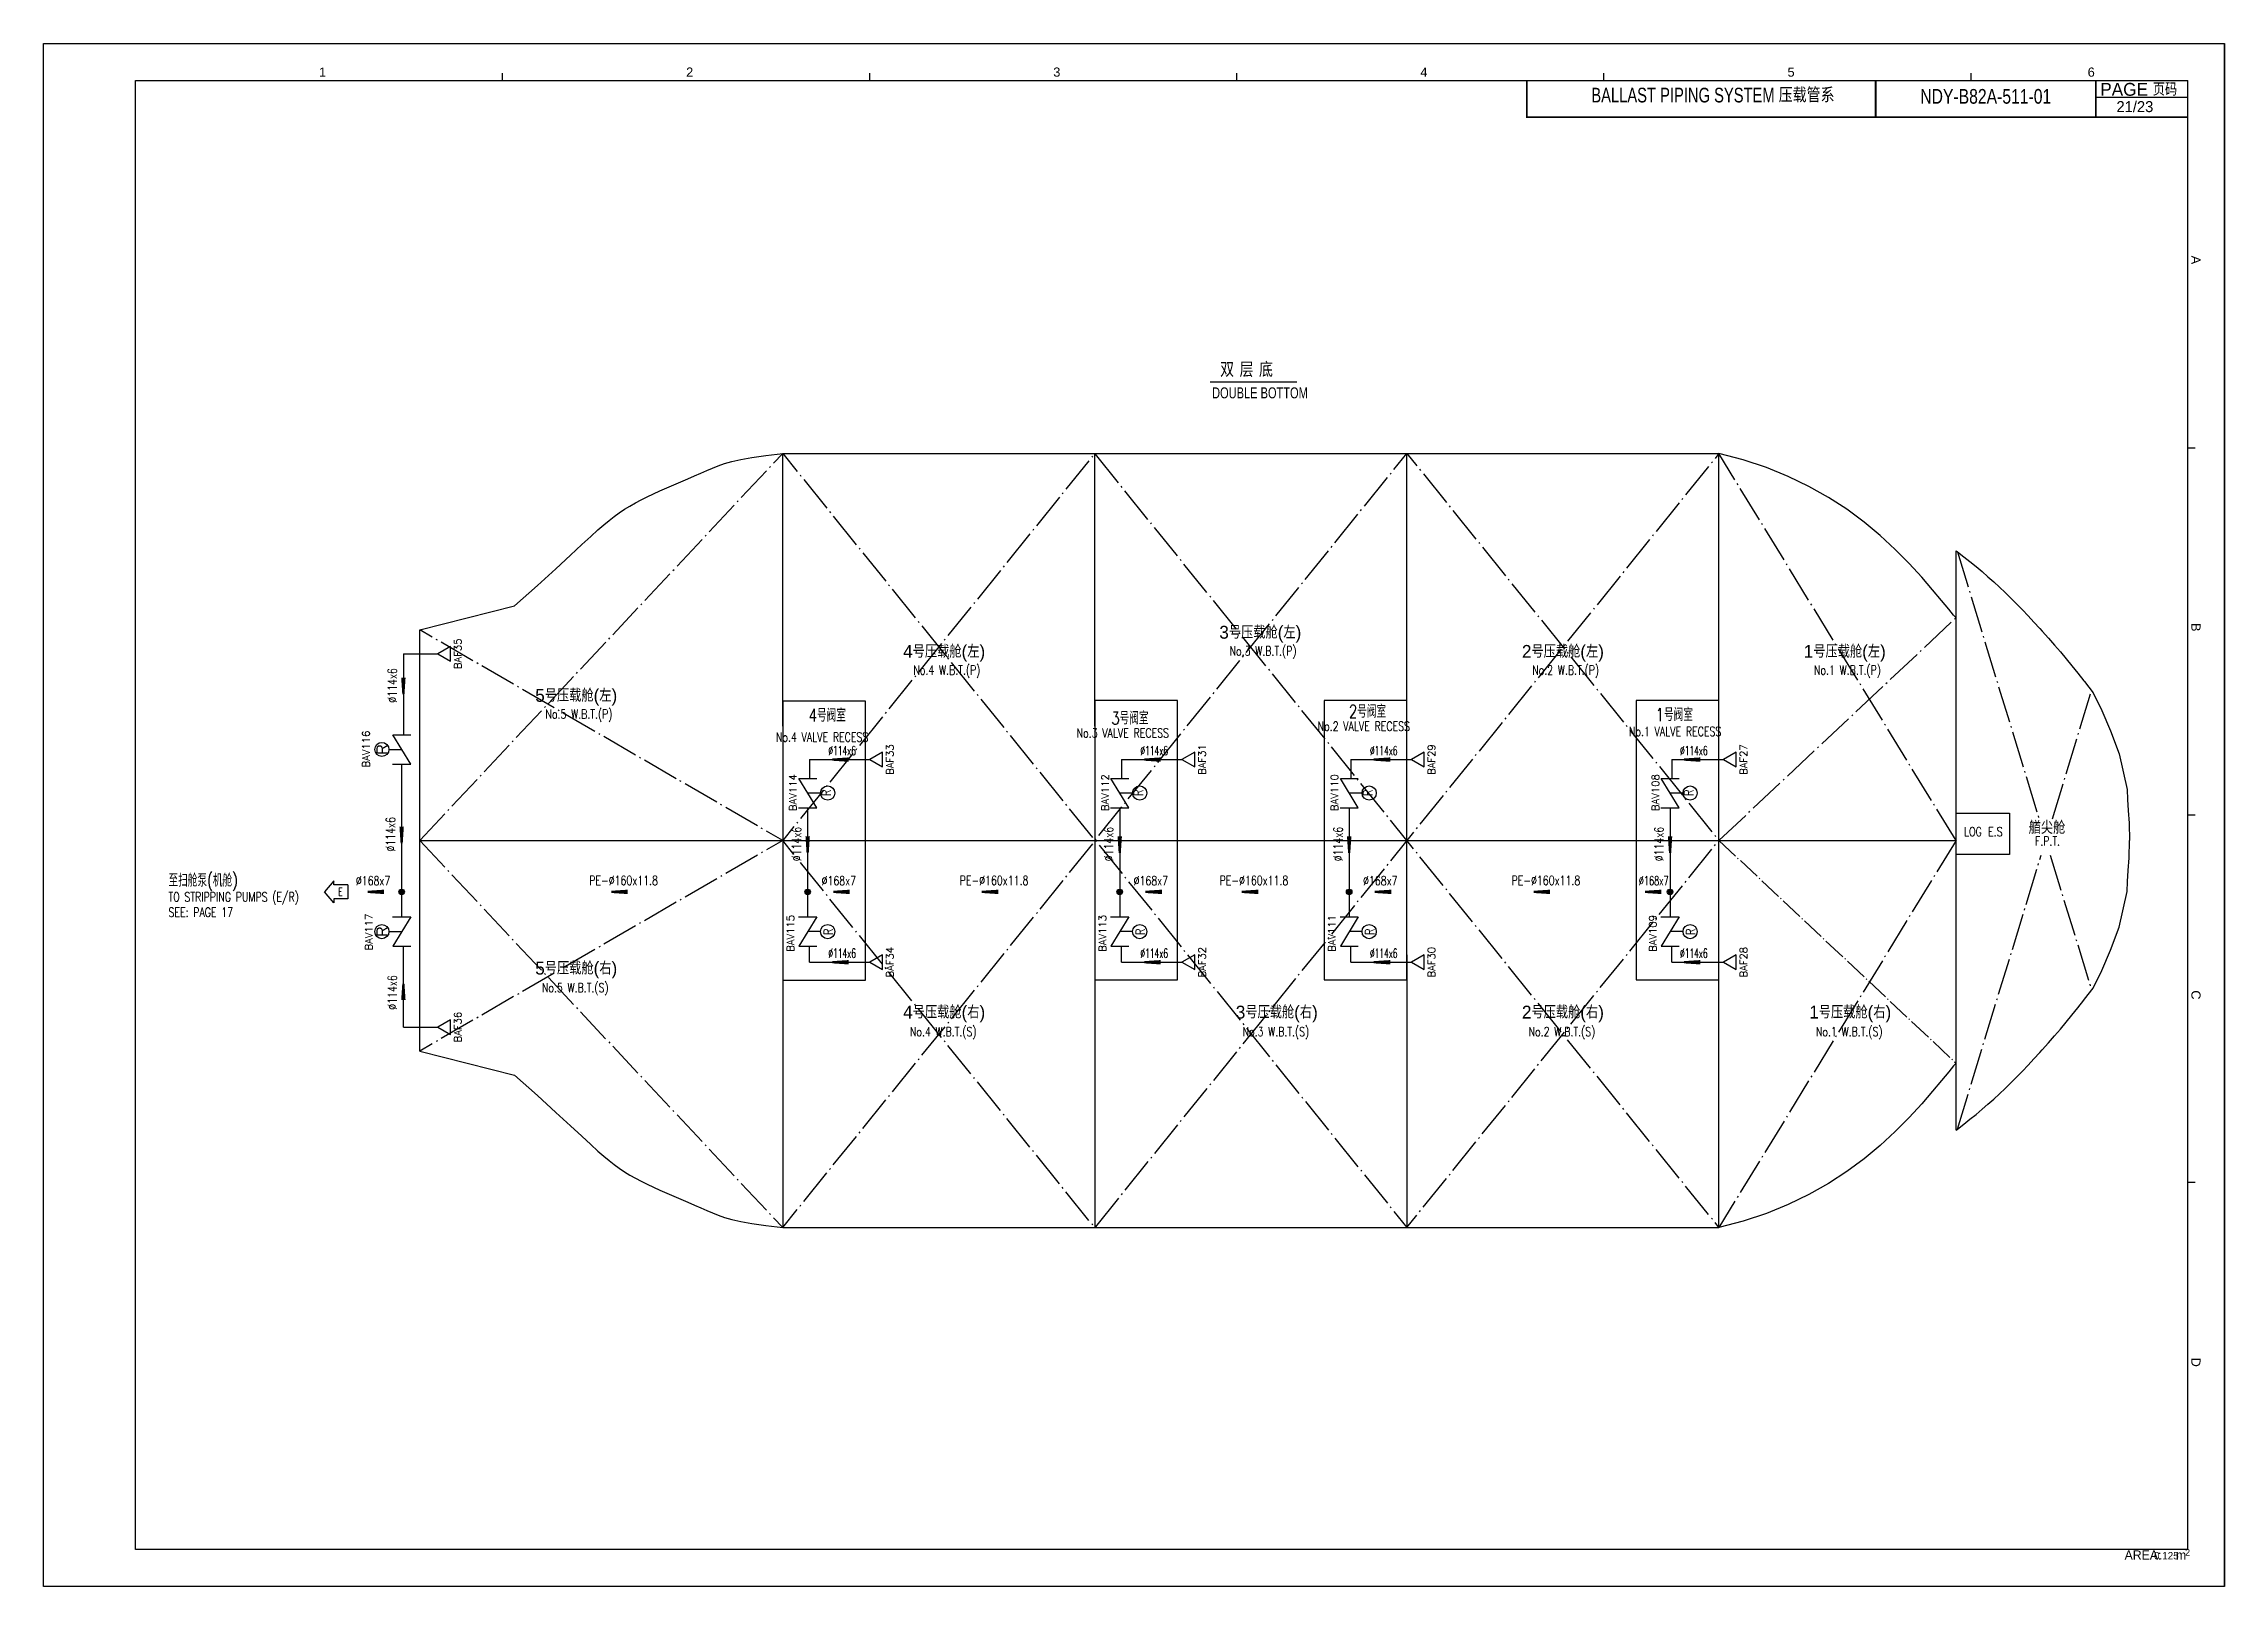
# Model space of a CAD drawing. Header units: inches. Extents: x 10682 to 13289, y -2771 to -1885.
# Drawn here: x 11329 to 11923, y -2771 to -2351 of the extents above; entities that cross this region are included whole.
import ezdxf
from ezdxf.enums import TextEntityAlignment as Align

# ---------------------------------------------------------------- set-up
doc = ezdxf.new("R2010")
doc.units = ezdxf.units.IN
doc.header["$MEASUREMENT"] = 0
doc.linetypes.add('DASHDOTS', pattern=[1.6, 1.25, -0.15, 0.05, -0.15])
for name, color, linetype in [('BACK', 8, 'Continuous'), ('BALLAST', 7, 'Continuous'), ('PIPE', 7, 'Continuous'), ('text', 2, 'Continuous'), ('粗实线', 3, 'Continuous'), ('细实线', 7, 'Continuous')]:
    doc.layers.add(name, color=color, linetype=linetype)
doc.styles.add('CHINESE', font='SHORT.shx', dxfattribs={"bigfont": 'HZDXF.shx'})
doc.styles.add('HZDX', font='romans.shx', dxfattribs={"width": 0.9, "bigfont": 'HZDX.SHX'})
doc.styles.add('ROMANS', font='ROMANS')
doc.styles.add('SimSun', font='Simtxt.shx', dxfattribs={"width": 0.75, "bigfont": 'HZDX.SHX'})
doc.styles.add('st1', font='short.shx', dxfattribs={"bigfont": 'hzdxf.shx'})
doc.styles.get("Standard").update_dxf_attribs({"font": 'arial.ttf'})

msp = doc.modelspace()

# ---------------------------------------------------------------- texts
at = {"color": 2, "linetype": 'Continuous', "style": 'SimSun'}
msp.add_text('双 层 底 ', height=4, dxfattribs=at).set_placement((11649.49, -2441.66))
for s, p in [('3号压载舱(左)', (11660.43, -2512.9)), ('4号压载舱(左)', (11574.31, -2518.11)), ('2号压载舱(左)', (11742.85, -2518.11)), ('1号压载舱(左)', (11819.62, -2518.11)), ('5号压载舱(左)', (11474.09, -2530.08)), ('艏尖舱', (11874.69, -2566.06)), ('5号压载舱(右)', (11474.09, -2604.35)), ('4号压载舱(右)', (11574.31, -2616.31)), ('3号压载舱(右)', (11664.91, -2616.31)), ('2号压载舱(右)', (11742.85, -2616.31)), ('1号压载舱(右)', (11821.1, -2616.31))]:
    msp.add_text(s, height=3.5, dxfattribs=at).set_placement(p, align=Align.CENTER)
at = {"color": 2, "linetype": 'Continuous', "style": 'HZDX', "width": 0.75}
for s, p in [('4号阀室', (11537.42, -2535.48)), ('3号阀室', (11619.85, -2536.27)), ('2号阀室', (11684.57, -2534.43)), ('1号阀室', (11768.13, -2535.31))]:
    msp.add_text(s, height=3.5, dxfattribs=at).set_placement(p)
msp.add_text('至扫舱泵(机舱)', height=3.5, dxfattribs=at).set_placement((11363.03, -2578.67), align=Align.MIDDLE_LEFT)
at = {"color": 2, "linetype": 'Continuous', "style": 'HZDX', "width": 0.65}
msp.add_text('E', height=2.2, dxfattribs=at).set_placement((11409.9, -2582.91), align=Align.CENTER)
at = {"layer": 'PIPE', "color": 2, "style": 'SimSun', "width": 0.75}
msp.add_text('DOUBLE BOTTOM', height=3, dxfattribs=at).set_placement((11647.29, -2447.47))
at = {"layer": 'PIPE', "color": 2, "style": 'HZDX', "width": 0.75}
for s, p in [('No.3 W.B.T.(P)', (11661.17, -2517.48)), ('No.4 W.B.T.(P)', (11575.05, -2522.7)), ('No.2 W.B.T.(P)', (11743.59, -2522.7)), ('No.1 W.B.T.(P)', (11820.35, -2522.7)), ('No.5 W.B.T.(P)', (11474.83, -2534.67)), ('LOG', (11854.53, -2566.68)), ('E.S', (11860.63, -2566.7)), ('F.P.T.', (11874.84, -2569.21)), ('No.5 W.B.T.(S)', (11473.82, -2609.15)), ('No.4 W.B.T.(S)', (11574.04, -2621.12)), ('No.3 W.B.T.(S)', (11664.65, -2621.12)), ('No.2 W.B.T.(S)', (11742.58, -2621.12)), ('No.1 W.B.T.(S)', (11820.83, -2621.12))]:
    msp.add_text(s, height=2.5, dxfattribs=at).set_placement(p, align=Align.CENTER)
for s, p in [('TO STRIPPING PUMPS (E/R)', (11363.03, -2583.2)), ('SEE: PAGE 17', (11363.03, -2587.37))]:
    msp.add_text(s, height=2.5, dxfattribs=at).set_placement(p, align=Align.MIDDLE_LEFT)
at = {"layer": 'text', "color": 7, "style": 'SimSun'}
msp.add_text('21/23', height=3, dxfattribs=at).set_placement((11898.64, -2368.05), align=Align.MIDDLE_CENTER)
at = {"layer": 'text', "color": 2, "style": 'HZDX', "width": 0.75}
for s, p in [('%%C114x6', (11425.24, -2525.63)), ('R', (11543.47, -2554.85)), ('R', (11628.47, -2554.85)), ('R', (11690.97, -2554.85)), ('R', (11778.38, -2554.85)), ('%%C114x6', (11424.77, -2566.16)), ('%%C114x6', (11535.36, -2568.82)), ('%%C114x6', (11620.36, -2568.82)), ('%%C114x6', (11682.86, -2568.82)), ('%%C114x6', (11770.26, -2568.82)), ('R', (11543.99, -2592.7)), ('R', (11628.99, -2592.7)), ('R', (11691.49, -2592.7)), ('R', (11778.89, -2592.7)), ('%%C114x6', (11425.24, -2609.22))]:
    msp.add_text(s, height=2.5, rotation=90, dxfattribs=at).set_placement(p, align=Align.CENTER)
at = {"layer": 'text', "style": 'HZDX', "width": 0.75}
for s, p in [('No.2 VALVE RECESS', (11676.04, -2537.98)), ('No.4 VALVE RECESS', (11528.48, -2540.95)), ('No.3 VALVE RECESS', (11610.4, -2539.81)), ('No.1 VALVE RECESS', (11760.83, -2539.4))]:
    msp.add_text(s, height=2.5, dxfattribs=at).set_placement(p)
at = {"layer": 'text', "color": 2, "style": 'HZDX'}
for s, width, p in [('%%C114x6', 0.6, (11546.53, -2544.62)), ('%%C114x6', 0.6, (11631.53, -2544.62)), ('%%C114x6', 0.6, (11694.03, -2544.62)), ('%%C114x6', 0.6, (11778.51, -2544.62)), ('%%C168x7', 0.75, (11418.76, -2580.04)), ('PE-%%C160x11.8', 0.75, (11487, -2579.96)), ('%%C168x7', 0.75, (11545.61, -2580.04)), ('PE-%%C160x11.8', 0.75, (11587.9, -2579.96)), ('%%C168x7', 0.75, (11630.61, -2580.04)), ('PE-%%C160x11.8', 0.75, (11658.7, -2579.96)), ('%%C168x7', 0.75, (11693.1, -2580.04)), ('PE-%%C160x11.8', 0.75, (11738.21, -2579.96)), ('%%C168x7', 0.65, (11767.58, -2580.04)), ('%%C114x6', 0.6, (11546.53, -2599.78)), ('%%C114x6', 0.6, (11631.53, -2599.78)), ('%%C114x6', 0.6, (11694.03, -2599.78)), ('%%C114x6', 0.6, (11778.51, -2599.78))]:
    msp.add_text(s, height=2.5, dxfattribs=dict(at, width=width)).set_placement(p, align=Align.CENTER)

# ---------------------------------------------------------------- blocks, each defined once
blk = doc.blocks.new('V075')
at = {"color": 7, "linetype": 'Continuous'}
for p, q in [((0, -2), (0, 2)), ((8, -2.95), (8, 2)), ((0, -2.87), (0, -2))]:
    blk.add_line(p, q, dxfattribs=at)
blk.add_lwpolyline([(8, 2), (0, -2.87)], dxfattribs=at)
at = {"color": 2, "linetype": 'Continuous', "style": 'ROMANS', "flags": 1}
for tag in ['NAMEPLATE', 'STANDARD', 'DIAMETER', 'REMARKS', 'MATERIAL', 'WEIGHT', 'NAME', 'SIZE']:
    blk.add_attdef(tag, text='', height=2, dxfattribs=at).set_placement((3.9, 3.97), align=Align.MIDDLE)
at = {"color": 2, "linetype": 'Continuous', "style": 'ROMANS'}
blk.add_attdef('MARK', text='', height=2, dxfattribs=at).set_placement((3.9, 3.97), align=Align.MIDDLE)
blk = doc.blocks.new('ACT')
at = {"color": 7, "linetype": 'Continuous'}
blk.add_lwpolyline([(0, 3.49), (0, 0)], dxfattribs=at)
blk.add_circle((0, 5.42), 1.93, dxfattribs=at)
at = {"layer": 'BALLAST', "color": 2, "linetype": 'Continuous', "style": 'CHINESE'}
blk.add_text('R', height=3, dxfattribs=at).set_placement((0, 5.42), align=Align.MIDDLE)
blk = doc.blocks.new('F043')
at = {"linetype": 'Continuous'}
blk.add_lwpolyline([(-2, -3.46), (2, -3.46), (0, 0)], close=True, dxfattribs=at)
at = {"color": 2, "linetype": 'Continuous', "style": 'ROMANS', "flags": 1}
for tag in ['NAMEPLATE', 'STANDARD', 'DIAMETER', 'REMARKS', 'MATERIAL', 'WEIGHT', 'NAME', 'SIZE']:
    blk.add_attdef(tag, text='', height=2, dxfattribs=at).set_placement((0, -5.46), align=Align.MIDDLE)
at = {"color": 2, "linetype": 'Continuous', "style": 'ROMANS'}
blk.add_attdef('MARK', text='', height=2, dxfattribs=at).set_placement((0, -5.46), align=Align.MIDDLE)
blk = doc.blocks.new('A2')
for p, q in [((0, 0), (0, 420)), ((0, 420), (594, 420)), ((594, 0), (594, 420)), ((125, 410), (125, 412)), ((225, 410), (225, 412)), ((325, 410), (325, 412)), ((425, 410), (425, 412)), ((525, 410), (525, 412)), ((584, 310), (586, 310)), ((584, 210), (586, 210)), ((584, 110), (586, 110)), ((594, 0), (0, 0))]:
    blk.add_line(p, q)
at = {"color": 5}
for p, q in [((25, 10), (25, 410)), ((25, 410), (584, 410)), ((584, 10), (584, 410)), ((584, 10), (25, 10))]:
    blk.add_line(p, q, dxfattribs=at)
for s, p in [('1', (75, 411)), ('2', (175, 411)), ('3', (275, 411)), ('4', (375, 411)), ('5', (475, 411)), ('6', (556.75, 411))]:
    blk.add_text(s, height=2.5).set_placement(p)
for s, p in [('A', (585, 362.28)), ('B', (585, 262.28)), ('C', (585, 162.28)), ('D', (585, 62.28))]:
    blk.add_text(s, height=2.5, rotation=270).set_placement(p)
at = {"color": 2, "style": 'st1'}
for s, height, p in [('AREA:', 2.5, (566.82, 7.28)), ('m', 2.5, (580.81, 7.28)), ('2', 1.8, (583.31, 8.34))]:
    blk.add_text(s, height=height, dxfattribs=at).set_placement(p)
at = {"color": 0, "style": 'st1'}
blk.add_text('0.125', height=2, dxfattribs=at).set_placement((574.85, 7.36))
blk = doc.blocks.new('A3图框')
at = {"ltscale": 5}
blk.add_lwpolyline([(-562.29, -4946.17), (31.71, -4946.17), (31.71, -5366.17), (-562.29, -5366.17)], close=True, dxfattribs=at)
at = {"layer": '粗实线', "color": 5, "const_width": 0.5}
for points in [[(-158.29, -4956.17), (-158.29, -4966.17), (21.71, -4966.17)], [(-63.29, -4956.17), (-63.29, -4966.17)], [(-3.29, -4956.17), (-3.29, -4966.17)]]:
    blk.add_lwpolyline(points, dxfattribs=at)
at = {"layer": '细实线'}
blk.add_line((-3.29, -4960.78), (21.71, -4960.78), dxfattribs=at)
at = {"color": 2}
blk.add_blockref('A2', (-562.29, -5366.17), dxfattribs=at)
blk.add_blockref('A2', (-562.29, -5366.17), dxfattribs=at)
at = {"color": 7, "insert": (-140.73, -4958.18), "char_height": 4, "width": 78.5836, "attachment_point": 1, "style": 'SimSun'}
blk.add_mtext('BALLAST PIPING SYSTEM {\\W1;压载管系}', dxfattribs=at)
at = {"layer": 'text', "color": 7, "style": 'SimSun', "width": 0.8}
blk.add_text('NDY-B82A-511-01', height=4, dxfattribs=at).set_placement((-33.29, -4960.52), align=Align.MIDDLE_CENTER)
at = {"layer": 'text', "color": 7, "style": 'SimSun'}
blk.add_text('PAGE 页码', height=3.5, dxfattribs=at).set_placement((8.37, -4958.57), align=Align.MIDDLE)
blk = doc.blocks.new('zw$39D5')
at = {"color": 200}
for p, q in [((3.81, 5.95), (6.31, 2.98)), ((3.81, 4.85), (3.81, 5.95)), ((0, 4.85), (0, 1.1)), ((0, 4.85), (3.81, 4.85)), ((0, 1.1), (3.81, 1.1)), ((3.81, 0), (6.31, 2.98)), ((3.81, 1.1), (3.81, 0))]:
    blk.add_line(p, q, dxfattribs=at)

# ---------------------------------------------------------------- hatches: boundary and pattern name
h = msp.add_hatch(color=256)
edge = h.paths.add_edge_path()
edge.add_arc((11426.54, -2581.83), 0.75, 0, 360)
h = msp.add_hatch(color=256)
edge = h.paths.add_edge_path()
edge.add_arc((11537.13, -2581.83), 0.75, 0, 360)
h = msp.add_hatch(color=256)
edge = h.paths.add_edge_path()
edge.add_arc((11622.13, -2581.83), 0.75, 0, 360)
h = msp.add_hatch(color=256)
edge = h.paths.add_edge_path()
edge.add_arc((11684.63, -2581.83), 0.75, 0, 360)
h = msp.add_hatch(color=256)
edge = h.paths.add_edge_path()
edge.add_arc((11772.03, -2581.83), 0.75, 0, 360)

# ---------------------------------------------------------------- linework, layer by layer
at = {"color": 3}
for p, q in [((11427.01, -2517.03), (11427.01, -2539.05)), ((11427.01, -2517.03), (11436.36, -2517.03)), ((11426.54, -2547.05), (11426.54, -2581.83)), ((11537.6, -2545.82), (11537.6, -2550.92)), ((11537.6, -2545.82), (11554.09, -2545.82)), ((11622.6, -2545.82), (11622.6, -2550.92)), ((11622.6, -2545.82), (11639.09, -2545.82)), ((11685.1, -2545.82), (11685.1, -2550.92)), ((11685.1, -2545.82), (11701.59, -2545.82)), ((11772.51, -2545.82), (11772.51, -2550.92)), ((11772.51, -2545.82), (11786.59, -2545.82)), ((11537.13, -2558.92), (11537.13, -2581.83)), ((11622.13, -2558.92), (11622.13, -2581.83)), ((11684.63, -2558.92), (11684.63, -2581.83)), ((11772.03, -2558.92), (11772.03, -2581.83)), ((11426.54, -2581.83), (11426.54, -2588.64)), ((11537.13, -2581.83), (11537.13, -2588.64)), ((11622.13, -2581.83), (11622.13, -2588.64)), ((11684.63, -2581.83), (11684.63, -2588.64)), ((11772.03, -2581.83), (11772.03, -2588.64)), ((11427.01, -2618.66), (11427.01, -2596.64)), ((11537.6, -2600.99), (11537.6, -2596.64)), ((11537.6, -2600.99), (11554.09, -2600.99)), ((11622.6, -2600.99), (11622.6, -2596.64)), ((11622.6, -2600.99), (11639.09, -2600.99)), ((11685.1, -2600.99), (11685.1, -2596.64)), ((11685.1, -2600.99), (11701.59, -2600.99)), ((11772.51, -2600.99), (11772.51, -2596.64)), ((11772.51, -2600.99), (11786.59, -2600.99)), ((11427.01, -2618.66), (11436.36, -2618.66))]:
    msp.add_line(p, q, dxfattribs=at)
at = {"color": 8}
msp.add_line((11849.93, -2560.39), (11859.5, -2560.39), dxfattribs=at)
at = {"color": 7, "linetype": 'Continuous'}
msp.add_lwpolyline([(11670.34, -2443.04), (11646.77, -2443.04)], dxfattribs=at)
at = {"color": 3}
for points in [[(11427.01, -2523.54, 0, 0, 0), (11427.01, -2523.54, 1.2, 0.6, 0), (11427.01, -2528.04, 0, 0, 0), (11427.01, -2528.04, 0, 0, 0)], [(11548.32, -2545.82, 0, 0, 0), (11548.32, -2545.82, 1.2, 0.6, 0), (11543.82, -2545.82, 0, 0, 0), (11543.82, -2545.82, 0, 0, 0)], [(11633.32, -2545.82, 0, 0, 0), (11633.32, -2545.82, 1.2, 0.6, 0), (11628.82, -2545.82, 0, 0, 0), (11628.82, -2545.82, 0, 0, 0)], [(11695.82, -2545.82, 0, 0, 0), (11695.82, -2545.82, 1.2, 0.6, 0), (11691.32, -2545.82, 0, 0, 0), (11691.32, -2545.82, 0, 0, 0)], [(11780.31, -2545.82, 0, 0, 0), (11780.31, -2545.82, 1.2, 0.6, 0), (11775.81, -2545.82, 0, 0, 0), (11775.81, -2545.82, 0, 0, 0)], [(11426.54, -2564.07, 0, 0, 0), (11426.54, -2564.07, 1.2, 0.6, 0), (11426.54, -2568.57, 0, 0, 0), (11426.54, -2568.57, 0, 0, 0)], [(11537.13, -2566.73, 0, 0, 0), (11537.13, -2566.73, 1.2, 0.6, 0), (11537.13, -2571.23, 0, 0, 0), (11537.13, -2571.23, 0, 0, 0)], [(11622.13, -2566.73, 0, 0, 0), (11622.13, -2566.73, 1.2, 0.6, 0), (11622.13, -2571.23, 0, 0, 0), (11622.13, -2571.23, 0, 0, 0)], [(11684.63, -2566.73, 0, 0, 0), (11684.63, -2566.73, 1.2, 0.6, 0), (11684.63, -2571.23, 0, 0, 0), (11684.63, -2571.23, 0, 0, 0)], [(11772.03, -2566.73, 0, 0, 0), (11772.03, -2566.73, 1.2, 0.6, 0), (11772.03, -2571.23, 0, 0, 0), (11772.03, -2571.23, 0, 0, 0)], [(11411.87, -2581.83, 0, 0, 0), (11579.1, -2581.83, 1.2, 0.6, 0), (11579.1, -2581.83, 0, 0, 0), (11772.03, -2581.83, 0, 0, 0)], [(11421.75, -2581.83, 0, 0, 0), (11421.75, -2581.83, 1.2, 0.6, 0), (11417.25, -2581.83, 0, 0, 0), (11417.25, -2581.83, 0, 0, 0)], [(11488.13, -2581.83, 0, 0, 0), (11488.13, -2581.83, 1.2, 0.6, 0), (11483.63, -2581.83, 0, 0, 0), (11483.63, -2581.83, 0, 0, 0)], [(11548.6, -2581.83, 0, 0, 0), (11548.6, -2581.83, 1.2, 0.6, 0), (11544.1, -2581.83, 0, 0, 0), (11544.1, -2581.83, 0, 0, 0)], [(11589.04, -2581.83, 0, 0, 0), (11589.04, -2581.83, 1.2, 0.6, 0), (11584.54, -2581.83, 0, 0, 0), (11584.54, -2581.83, 0, 0, 0)], [(11633.6, -2581.83, 0, 0, 0), (11633.6, -2581.83, 1.2, 0.6, 0), (11629.1, -2581.83, 0, 0, 0), (11629.1, -2581.83, 0, 0, 0)], [(11659.84, -2581.83, 0, 0, 0), (11659.84, -2581.83, 1.2, 0.6, 0), (11655.34, -2581.83, 0, 0, 0), (11655.34, -2581.83, 0, 0, 0)], [(11696.1, -2581.83, 0, 0, 0), (11696.1, -2581.83, 1.2, 0.6, 0), (11691.6, -2581.83, 0, 0, 0), (11691.6, -2581.83, 0, 0, 0)], [(11739.35, -2581.83, 0, 0, 0), (11739.35, -2581.83, 1.2, 0.6, 0), (11734.85, -2581.83, 0, 0, 0), (11734.85, -2581.83, 0, 0, 0)], [(11769.69, -2581.83, 0, 0, 0), (11769.69, -2581.83, 1.2, 0.6, 0), (11765.19, -2581.83, 0, 0, 0), (11765.19, -2581.83, 0, 0, 0)], [(11548.32, -2600.99, 0, 0, 0), (11548.32, -2600.99, 1.2, 0.6, 0), (11543.82, -2600.99, 0, 0, 0), (11543.82, -2600.99, 0, 0, 0)], [(11633.32, -2600.99, 0, 0, 0), (11633.32, -2600.99, 1.2, 0.6, 0), (11628.82, -2600.99, 0, 0, 0), (11628.82, -2600.99, 0, 0, 0)], [(11695.82, -2600.99, 0, 0, 0), (11695.82, -2600.99, 1.2, 0.6, 0), (11691.32, -2600.99, 0, 0, 0), (11691.32, -2600.99, 0, 0, 0)], [(11780.31, -2600.99, 0, 0, 0), (11780.31, -2600.99, 1.2, 0.6, 0), (11775.81, -2600.99, 0, 0, 0), (11775.81, -2600.99, 0, 0, 0)], [(11427.01, -2611.31, 0, 0, 0), (11427.01, -2611.31, 1.2, 0.6, 0), (11427.01, -2606.81, 0, 0, 0), (11427.01, -2606.81, 0, 0, 0)]]:
    msp.add_lwpolyline(points, format="xyseb", dxfattribs=at)
at = {"color": 254}
for points in [[(11530.34, -2605.91), (11552.85, -2605.91), (11552.85, -2529.91), (11530.34, -2529.91)], [(11615.34, -2605.74), (11637.85, -2605.74), (11637.85, -2529.74), (11615.34, -2529.74)], [(11677.84, -2605.74), (11700.34, -2605.74), (11700.34, -2529.74), (11677.84, -2529.74)], [(11762.84, -2605.74), (11785.34, -2605.74), (11785.34, -2529.74), (11762.84, -2529.74)]]:
    msp.add_lwpolyline(points, close=True, dxfattribs=at)
at = {"color": 8}
msp.add_lwpolyline([(11849.93, -2560.39), (11864.46, -2560.39), (11864.46, -2571.61), (11849.93, -2571.61)], close=True, dxfattribs=at)
msp.add_lwpolyline([(11849.93, -2560.39), (11864.46, -2560.39), (11864.46, -2571.61), (11849.93, -2571.61)], close=True, dxfattribs=at)
for centre in [(11426.54, -2581.83), (11537.13, -2581.83), (11622.13, -2581.83), (11684.63, -2581.83), (11772.03, -2581.83)]:
    msp.add_circle(centre, 0.75)
at = {"layer": 'BACK'}
for p, q in [((11530.34, -2536.74), (11530.34, -2462.47)), ((11615.34, -2536.74), (11615.34, -2462.47)), ((11700.34, -2536.74), (11700.34, -2462.47)), ((11785.34, -2673.16), (11785.34, -2462.47)), ((11849.93, -2646.69), (11849.93, -2489)), ((11431.48, -2567.84), (11431.48, -2510.51)), ((11431.48, -2567.84), (11849.93, -2567.84)), ((11431.48, -2625.17), (11431.48, -2567.84)), ((11530.34, -2598.94), (11530.34, -2673.22)), ((11615.34, -2598.94), (11615.34, -2673.22)), ((11700.34, -2598.94), (11700.34, -2673.22))]:
    msp.add_line(p, q, dxfattribs=at)
at = {"layer": 'BACK', "linetype": 'DASHDOTS', "ltscale": 8}
for p, q in [((11850.28, -2489.26), (11872.55, -2561.95)), ((11876.16, -2561.95), (11886.84, -2527.07)), ((11850.28, -2646.43), (11873.14, -2571.81)), ((11875.57, -2571.81), (11886.84, -2608.62))]:
    msp.add_line(p, q, dxfattribs=at)
at = {"layer": 'BACK', "linetype": 'DASHDOTS', "ltscale": 8, "flags": 128}
for points in [[(11431.48, -2567.84), (11530.34, -2462.47), (11615.34, -2567.84), (11700.34, -2462.47), (11785.34, -2567.84)], [(11849.93, -2567.84), (11785.34, -2462.52), (11700.34, -2567.84), (11615.34, -2462.47), (11530.34, -2567.84), (11431.48, -2510.51)], [(11785.34, -2567.84), (11849.93, -2507.21)], [(11849.93, -2567.84), (11785.34, -2673.16), (11700.34, -2567.84), (11615.34, -2673.22), (11530.34, -2567.84), (11431.48, -2625.17)], [(11431.48, -2567.84), (11530.34, -2673.22), (11615.54, -2567.84), (11700.34, -2673.22), (11785.34, -2567.84)]]:
    msp.add_lwpolyline(points, dxfattribs=at)
at = {"layer": 'BACK', "flags": 128}
for points in [[(11457.3, -2503.96), (11463.5, -2498.38), (11468.51, -2493.84), (11472.49, -2490.19), (11475.62, -2487.3), (11478.07, -2485.05), (11480.01, -2483.28), (11481.6, -2481.87), (11483.03, -2480.68), (11484.42, -2479.61), (11485.82, -2478.61), (11487.24, -2477.67), (11488.7, -2476.78), (11490.2, -2475.93), (11491.76, -2475.1), (11493.39, -2474.29), (11495.11, -2473.48), (11496.9, -2472.65), (11498.77, -2471.82), (11500.67, -2471), (11502.58, -2470.18), (11504.46, -2469.38), (11506.3, -2468.6), (11508.05, -2467.85), (11509.7, -2467.14), (11511.23, -2466.47), (11512.78, -2465.84), (11514.48, -2465.24), (11516.47, -2464.66), (11518.91, -2464.11), (11521.94, -2463.56), (11525.7, -2463.02), (11530.34, -2462.47)], [(11849.93, -2507.21), (11849.25, -2506.5), (11847.92, -2504.88), (11846, -2502.52), (11843.53, -2499.56), (11840.57, -2496.16), (11837.17, -2492.47), (11833.39, -2488.64), (11829.27, -2484.82), (11824.86, -2481.15), (11820.16, -2477.68), (11815.17, -2474.44), (11809.86, -2471.44), (11804.23, -2468.71), (11798.28, -2466.3), (11791.98, -2464.21), (11785.34, -2462.47)], [(11849.93, -2489), (11850.28, -2489.26), (11852.02, -2490.59), (11853.72, -2491.93), (11855.38, -2493.29), (11857.01, -2494.65), (11858.61, -2496.04), (11860.19, -2497.45), (11861.76, -2498.9), (11863.32, -2500.37), (11864.87, -2501.88), (11866.43, -2503.44), (11867.99, -2505.04), (11869.57, -2506.69), (11871.16, -2508.4), (11872.78, -2510.17), (11873.41, -2510.86), (11875.13, -2512.78), (11876.78, -2514.65), (11878.37, -2516.51), (11879.94, -2518.38), (11881.5, -2520.3), (11883.09, -2522.28), (11884.73, -2524.35), (11884.93, -2524.6), (11887.28, -2527.63), (11889.63, -2532.44), (11892, -2538.03), (11894.39, -2544.23), (11896.53, -2553.99), (11896.65, -2556.65), (11896.85, -2559.67), (11897.04, -2563.12), (11897.19, -2567.84)], [(11431.48, -2510.51), (11457.3, -2503.96)], [(11849.93, -2646.69), (11850.28, -2646.43), (11852.02, -2645.1), (11853.72, -2643.75), (11855.38, -2642.4), (11857.01, -2641.03), (11858.61, -2639.65), (11860.19, -2638.23), (11861.76, -2636.79), (11863.32, -2635.32), (11864.87, -2633.81), (11866.43, -2632.25), (11867.99, -2630.65), (11869.57, -2629), (11871.16, -2627.29), (11872.78, -2625.52), (11873.41, -2624.83), (11875.13, -2622.91), (11876.78, -2621.04), (11878.37, -2619.18), (11879.94, -2617.3), (11881.5, -2615.39), (11883.09, -2613.41), (11884.73, -2611.34), (11884.93, -2611.08), (11887.28, -2608.06), (11889.63, -2603.25), (11892, -2597.66), (11894.39, -2591.45), (11896.53, -2581.7), (11896.65, -2579.04), (11896.85, -2576.02), (11897.04, -2572.56), (11897.19, -2567.84)], [(11431.48, -2625.17), (11457.3, -2631.73)], [(11457.3, -2631.73), (11463.5, -2637.31), (11468.51, -2641.85), (11472.49, -2645.5), (11475.62, -2648.38), (11478.07, -2650.64), (11480.01, -2652.41), (11481.6, -2653.82), (11483.03, -2655), (11484.42, -2656.08), (11485.82, -2657.08), (11487.24, -2658.02), (11488.7, -2658.91), (11490.2, -2659.76), (11491.76, -2660.59), (11493.39, -2661.4), (11495.11, -2662.21), (11496.9, -2663.04), (11498.77, -2663.86), (11500.67, -2664.69), (11502.58, -2665.51), (11504.46, -2666.31), (11506.3, -2667.09), (11508.05, -2667.84), (11509.7, -2668.55), (11511.23, -2669.22), (11512.78, -2669.85), (11514.48, -2670.45), (11516.47, -2671.02), (11518.91, -2671.58), (11521.94, -2672.13), (11525.7, -2672.67), (11530.34, -2673.22)]]:
    msp.add_lwpolyline(points, dxfattribs=at)
at = {"layer": 'BACK'}
for points in [[(11530.34, -2462.47), (11785.34, -2462.47)], [(11849.93, -2628.48), (11849.25, -2629.19), (11847.92, -2630.8), (11846, -2633.17), (11843.53, -2636.13), (11840.57, -2639.53), (11837.17, -2643.22), (11833.39, -2647.05), (11829.27, -2650.87), (11824.86, -2654.53), (11820.16, -2658), (11815.17, -2661.25), (11809.86, -2664.25), (11804.23, -2666.96), (11798.28, -2669.37), (11791.98, -2671.45), (11785.34, -2673.16)], [(11530.34, -2673.22), (11785.34, -2673.16)]]:
    msp.add_lwpolyline(points, dxfattribs=at)
at = {"layer": 'BACK', "linetype": 'DASHDOTS', "ltscale": 5, "flags": 128}
msp.add_lwpolyline([(11785.34, -2567.84), (11849.93, -2628.48)], dxfattribs=at)
at = {"layer": 'PIPE', "color": 7, "linetype": 'Continuous'}
for p, q in [((11540.65, -2554.92), (11537.17, -2554.92)), ((11625.65, -2554.92), (11622.17, -2554.92)), ((11688.15, -2554.92), (11684.67, -2554.92)), ((11775.56, -2554.92), (11772.07, -2554.92)), ((11540.65, -2592.64), (11537.17, -2592.64)), ((11625.65, -2592.64), (11622.17, -2592.64)), ((11688.15, -2592.64), (11684.67, -2592.64)), ((11775.56, -2592.64), (11772.07, -2592.64))]:
    msp.add_line(p, q, dxfattribs=at)
for centre in [(11542.58, -2554.92), (11627.58, -2554.92), (11690.08, -2554.92), (11777.49, -2554.92), (11542.58, -2592.64), (11627.58, -2592.64), (11690.08, -2592.64), (11777.49, -2592.64)]:
    msp.add_circle(centre, 1.93, dxfattribs=at)

# ---------------------------------------------------------------- block references
at = {"color": 2}
msp.add_blockref('A3图框', (11891.31, 2595.27), dxfattribs=at)
at = {"rotation": 90}
for p, values in [((11436.36, -2517.03), {'MARK': 'BAF35'}), ((11554.09, -2545.82), {'MARK': 'BAF33'}), ((11701.59, -2545.82), {'MARK': 'BAF29'}), ((11786.59, -2545.82), {'MARK': 'BAF27'}), ((11639.09, -2545.82), {'MARK': 'BAF31'}), ((11554.09, -2600.99), {'MARK': 'BAF34'}), ((11639.09, -2600.99), {'MARK': 'BAF32'}), ((11701.59, -2600.99), {'MARK': 'BAF30'}), ((11786.59, -2600.99), {'MARK': 'BAF28'}), ((11436.36, -2618.66), {'MARK': 'BAF36'})]:
    msp.add_blockref('F043', p, dxfattribs=at).add_auto_attribs(values)
ref = msp.add_blockref('V075', (11427.01, -2539.05), dxfattribs=dict(rotation=270))
ref.add_attrib('MARK', 'BAV116', dxfattribs={"color": 2, "linetype": 'Continuous', "height": 2, "rotation": 90, "style": 'ROMANS'}).set_placement((11416.83, -2542.95), align=Align.MIDDLE)
ref = msp.add_blockref('V075', (11537.6, -2550.92), dxfattribs=dict(rotation=270))
ref.add_attrib('MARK', 'BAV114', dxfattribs={"color": 2, "linetype": 'Continuous', "height": 2, "rotation": 90, "style": 'ROMANS'}).set_placement((11533.13, -2554.82), align=Align.MIDDLE)
ref = msp.add_blockref('V075', (11622.6, -2550.92), dxfattribs=dict(rotation=270))
ref.add_attrib('MARK', 'BAV112', dxfattribs={"color": 2, "linetype": 'Continuous', "height": 2, "rotation": 90, "style": 'ROMANS'}).set_placement((11618.13, -2554.82), align=Align.MIDDLE)
ref = msp.add_blockref('V075', (11685.1, -2550.92), dxfattribs=dict(rotation=270))
ref.add_attrib('MARK', 'BAV110', dxfattribs={"color": 2, "linetype": 'Continuous', "height": 2, "rotation": 90, "style": 'ROMANS'}).set_placement((11680.63, -2554.82), align=Align.MIDDLE)
ref = msp.add_blockref('V075', (11772.51, -2550.92), dxfattribs=dict(rotation=270))
ref.add_attrib('MARK', 'BAV108', dxfattribs={"color": 2, "linetype": 'Continuous', "height": 2, "rotation": 90, "style": 'ROMANS'}).set_placement((11768.04, -2554.82), align=Align.MIDDLE)
at = {"xscale": -1}
msp.add_blockref('zw$39D5', (11411.87, -2584.8), dxfattribs=at)
ref = msp.add_blockref('V075', (11427.01, -2596.64), dxfattribs=dict(xscale=-1, rotation=270))
ref.add_attrib('MARK', 'BAV117', dxfattribs={"color": 2, "linetype": 'Continuous', "height": 2, "rotation": 90, "style": 'ROMANS'}).set_placement((11417.56, -2592.78), align=Align.MIDDLE)
ref = msp.add_blockref('V075', (11537.6, -2596.64), dxfattribs=dict(xscale=-1, rotation=270))
ref.add_attrib('MARK', 'BAV115', dxfattribs={"color": 2, "linetype": 'Continuous', "height": 2, "rotation": 90, "style": 'ROMANS'}).set_placement((11532.44, -2593.15), align=Align.MIDDLE)
ref = msp.add_blockref('V075', (11622.6, -2596.64), dxfattribs=dict(xscale=-1, rotation=270))
ref.add_attrib('MARK', 'BAV113', dxfattribs={"color": 2, "linetype": 'Continuous', "height": 2, "rotation": 90, "style": 'ROMANS'}).set_placement((11617.44, -2593.15), align=Align.MIDDLE)
ref = msp.add_blockref('V075', (11685.1, -2596.64), dxfattribs=dict(xscale=-1, rotation=270))
ref.add_attrib('MARK', 'BAV111', dxfattribs={"color": 2, "linetype": 'Continuous', "height": 2, "rotation": 90, "style": 'ROMANS'}).set_placement((11679.93, -2593.15), align=Align.MIDDLE)
ref = msp.add_blockref('V075', (11772.51, -2596.64), dxfattribs=dict(xscale=-1, rotation=270))
ref.add_attrib('MARK', 'BAV109', dxfattribs={"color": 2, "linetype": 'Continuous', "height": 2, "rotation": 90, "style": 'ROMANS'}).set_placement((11767.34, -2593.15), align=Align.MIDDLE)
at = {"layer": 'PIPE', "color": 3, "linetype": 'Continuous', "rotation": 90}
for p in [(11426.58, -2543.05), (11426.58, -2592.64)]:
    msp.add_blockref('ACT', p, dxfattribs=at)

msp.set_redraw_order([(e.dxf.handle, doc.entitydb.next_handle()) for e in msp.query("TEXT MTEXT ATTDEF DIMENSION ARC_DIMENSION")])  # texts and dimensions are drawn at this point

doc.saveas('drawing.dxf')
